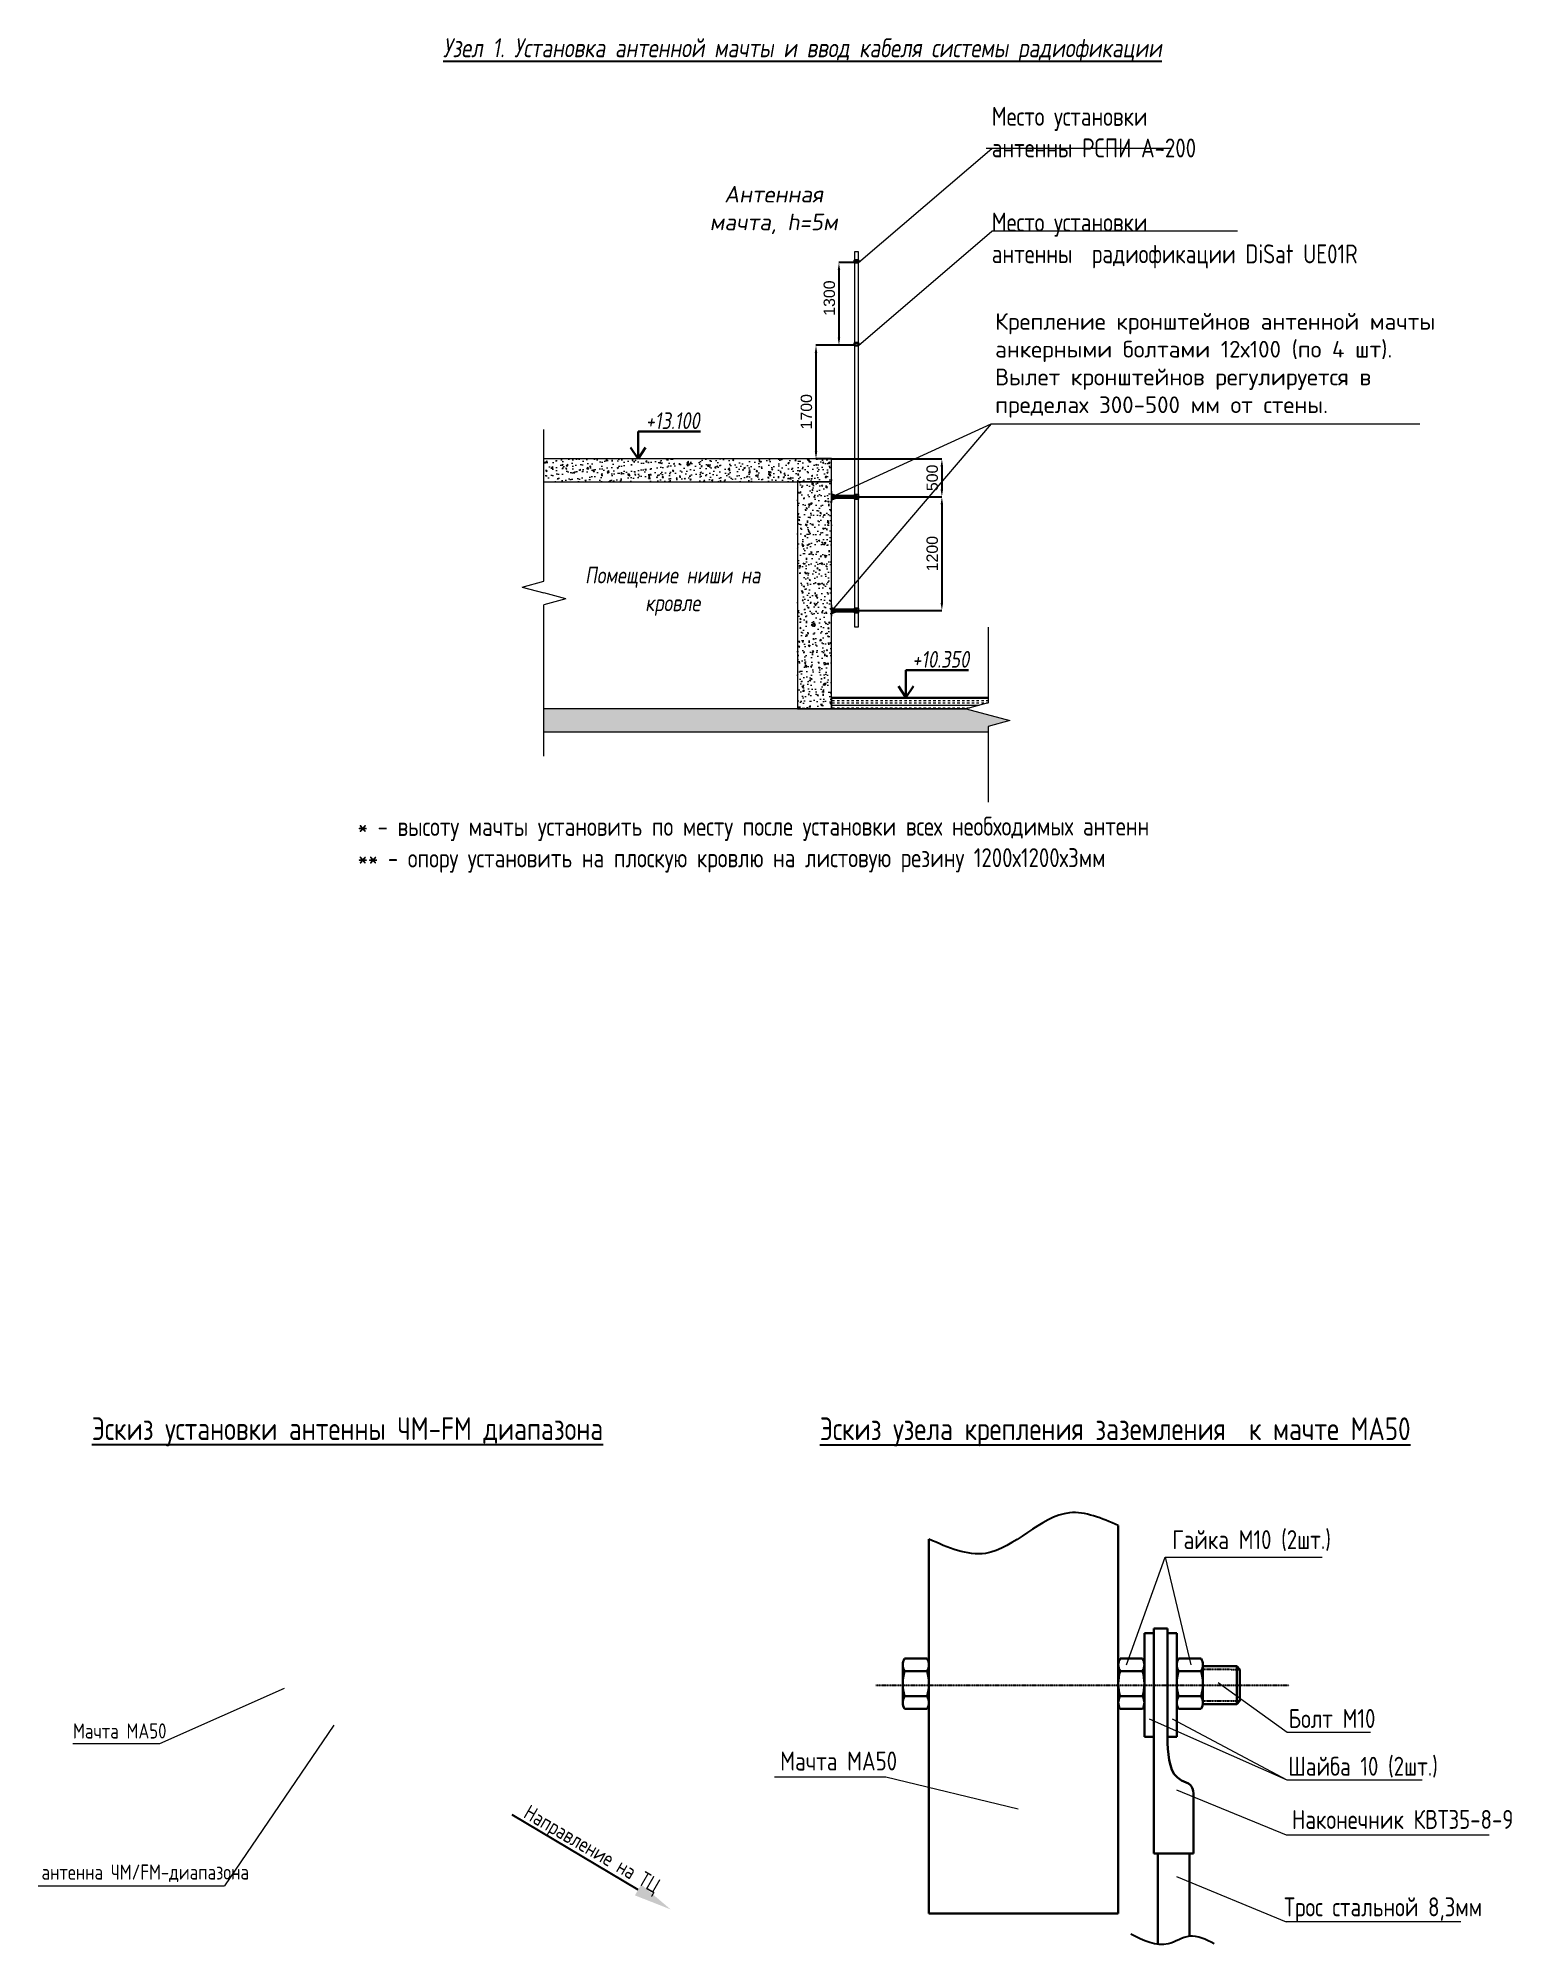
# Model space of a CAD drawing. Header units: millimetres. Extents: x 6978 to 1314263, y -121816 to 20667.
# Drawn here: x 1086013 to 1105467, y -92570 to -67376 of the extents above; entities that cross this region are included whole.
import ezdxf

# ---------------------------------------------------------------- set-up
doc = ezdxf.new("R2010")
doc.units = ezdxf.units.MM
doc.linetypes.add('ACAD_ISO10W100', pattern=[18.5, 12, -3, 0.5, -3])
doc.layers.get('Defpoints').update_dxf_attribs({"lineweight": 50, "true_color": 0xbeff1a})
doc.layers.add('00-CC', color=7, linetype='Continuous')
doc.layers.add('ODG - ПС', color=1, linetype='Continuous')
doc.layers.add('Выноски', color=7, linetype='Continuous', lineweight=0)
doc.layers.add('РФ_Каб.Распределтельный', color=4, linetype='Continuous', lineweight=30)
doc.styles.add('OlympDesign', font='isocpeur.ttf', dxfattribs={"width": 0.8, "oblique": 10, "height": 250})
doc.styles.get("Standard").update_dxf_attribs({"font": 'arial.ttf'})
doc.styles.add('TEXT', font='isocpeur.ttf', dxfattribs={"width": 0.8})
doc.dimstyles.get("Standard").update_dxf_attribs({"dimtxt": 0.18, "dimasz": 0.18, "dimexe": 0.18, "dimexo": 0.0625, "dimgap": 0.09, "dimtad": 0, "dimtih": 1, "dimtoh": 1, "dimdec": 4, "dimzin": 0, "dimdsep": 46, "dimtxsty": 'Standard', "dimcen": 0.09, "dimadec": 0, "dimazin": 0, "dimtfac": 1, "dimtdec": 4, "dimtofl": 0, "dimtmove": 0, "dimatfit": 3, "dimfxl": 1, "dimtolj": 1, "dimtzin": 0, "dimarcsym": 0})

msp = doc.modelspace()

# ---------------------------------------------------------------- texts
at = {"color": 0, "ltscale": 100, "style": 'TEXT', "width": 0.8}
for s, p in [('Гайка М10 (2шт.)', (1100984.2, -87320.6)), ('Болт М10', (1102521.1, -89681.3)), ('Мачта МА50', (1095808.3, -90242.7)), ('Шайба 10 (2шт.)', (1102516.1, -90312.2)), ('Наконечник КВТ35-8-9', (1102563.7, -91014.7)), ('Трос стальной 8,3мм', (1102461.5, -92168.4))]:
    msp.add_text(s, height=250, rotation=0.03826, dxfattribs=at).set_placement(p)
at = {"color": 0, "ltscale": 100, "attachment_point": 4, "style": 'TEXT'}
for s, insert, char_height, width, rotation in [('Место установки\\Pантенны РСПИ A-200', (1098601, -68615.6), 250, 2547.165, 359.96174), ('Место установки\\Pантенны  радиофикации DiSat UE01R', (1098601.1, -70046.1), 250, 4851.057, 359.96174), ('* - высоту мачты установить по месту после установки всех необходимых антенн\\P** - опору установить на плоскую кровлю на листовую резину 1200х1200х3мм', (1090230.5, -78024.6), 250, 13562.786, 0.03826), ('Мачта МА50\\P ', (1086472.5, -89887.9), 200, 6997.437, 0.03826), ('Направление на ТЦ', (1092442, -90793.5), 200, 6997.437, 329.82736), ('антенна ЧМ/FM-диапазона\\P ', (1086057.6, -91766.4), 200, 6997.437, 0.03826)]:
    msp.add_mtext(s, dxfattribs=dict(at, insert=insert, char_height=char_height, width=width, rotation=rotation))
at = {"char_height": 300, "attachment_point": 5, "style": 'TEXT'}
for s, insert, width in [('{\\LЭскиз установки антенны ЧМ-FM диапазона}', (1090096.6, -85770.8), 7316.973), ('{\\LЭскиз узела крепления заземления  к мачте МА50}', (1100230.5, -85772.7), 9162.682)]:
    msp.add_mtext(s, dxfattribs=dict(at, insert=insert, width=width))
at = {"layer": '00-CC', "insert": (1091358, -67695.4), "char_height": 250, "width": 14950.167, "attachment_point": 7, "style": 'OlympDesign'}
msp.add_mtext('{\\LУзел 1. Установка антенной мачты и ввод кабеля системы радиофикации}', dxfattribs=at)
at = {"layer": '00-CC', "lineweight": 0, "char_height": 220}
for s, width, insert, attachment_point, style in [('{\\W1;Антенная мачта, h=5м}', 2180.427, (1095722.7, -69962.9), 8, 'OlympDesign'), ('{\\W1;Крепление кронштейнов антенной мачты анкерными болтами 12х100 (по 4 шт).\\PВылет кронштейнов регулируется в пределах 300-500 мм от стены.}', 6155.883, (1098646, -72384.5), 7, 'TEXT'), ('+13.100', 2450.888, (1094389.7, -72315.1), 2, 'OlympDesign'), ('Помещение ниши на кровле', 2450.888, (1094389.7, -74352.8), 2, 'OlympDesign'), ('+10.350', 2450.888, (1097927.4, -75465.1), 2, 'OlympDesign')]:
    msp.add_mtext_dynamic_manual_height_columns(s, width=width, gutter_width=1, heights=[0], dxfattribs=dict(at, insert=insert, attachment_point=attachment_point, style=style))

# ---------------------------------------------------------------- blocks, each defined once
blk = doc.blocks.new('Hex Nut ½ in. -side')
at = {"lineweight": 30}
for p, q in [((0, -0.325), (0, 0.325)), ((0.03, 0.216), (0.418, 0.216)), ((0.448, 0.325), (0.448, -0.325)), ((0.03, -0.217), (0.418, -0.217))]:
    blk.add_line(p, q, dxfattribs=at)
for points in [[(0.03, 0.433), (0.418, 0.433)], [(0.418, -0.433), (0.03, -0.433)]]:
    blk.add_lwpolyline(points, dxfattribs=at)
for centre, radius, start, end in [((0.21, 0.325), 0.21, 149.0201, 210.9799), ((0.238, 0.325), 0.21, 329.0201, 30.9799), ((0.796, 0), 0.796, 164.2217, 195.7782), ((-0.348, 0), 0.796, 344.2218, 15.7782), ((0.21, -0.325), 0.21, 149.0201, 210.9799), ((0.238, -0.325), 0.21, 329.0201, 30.9799)]:
    blk.add_arc(centre, radius, start, end, dxfattribs=at)
blk = doc.blocks.new('*D274')
at = {"layer": '00-CC', "color": 0, "lineweight": -2, "transparency": 16777216}
for p, q in [((1096487, -72930), (1097943, -72930)), ((1097943, -73030), (1097943, -73330)), ((1096487, -73430), (1097943, -73430))]:
    blk.add_line(p, q, dxfattribs=at)
at = {"layer": '00-CC', "color": 0, "transparency": 16777216}
for points in [[(1097926, -73030), (1097959, -73030), (1097943, -72930)], [(1097926, -73330), (1097959, -73330), (1097943, -73430)]]:
    blk.add_solid(points, dxfattribs=at)
at = {"layer": 'Defpoints', "color": 0, "transparency": 16777216}
for p in [(1096487, -72930), (1096487, -73430), (1097943, -73430)]:
    blk.add_point(p, dxfattribs=at)
at = {"layer": '00-CC', "color": 0, "lineweight": 0, "transparency": 16777216, "insert": (1097816, -73180), "char_height": 150, "attachment_point": 5, "rotation": 90}
blk.add_mtext('\\A1;500', dxfattribs=at)
blk = doc.blocks.new('*D275')
at = {"layer": '00-CC', "color": 0, "lineweight": -2, "transparency": 16777216}
for p, q in [((1096487, -73430), (1097943, -73430)), ((1097943, -73530), (1097943, -74830)), ((1096487, -74930), (1097943, -74930))]:
    blk.add_line(p, q, dxfattribs=at)
at = {"layer": '00-CC', "color": 0, "transparency": 16777216}
for points in [[(1097926, -73530), (1097959, -73530), (1097943, -73430)], [(1097926, -74830), (1097959, -74830), (1097943, -74930)]]:
    blk.add_solid(points, dxfattribs=at)
at = {"layer": 'Defpoints', "color": 0, "transparency": 16777216}
for p in [(1096487, -73430), (1096487, -74930), (1097943, -74930)]:
    blk.add_point(p, dxfattribs=at)
at = {"layer": '00-CC', "color": 0, "lineweight": 0, "transparency": 16777216, "insert": (1097816, -74180), "char_height": 150, "attachment_point": 5, "rotation": 90}
blk.add_mtext('\\A1;1200', dxfattribs=at)
blk = doc.blocks.new('*D272')
at = {"layer": '00-CC', "color": 0, "lineweight": -2, "transparency": 16777216}
for p, q in [((1096790, -71430), (1096281, -71430)), ((1096281, -71530), (1096281, -72830)), ((1096487, -72930), (1096281, -72930))]:
    blk.add_line(p, q, dxfattribs=at)
at = {"layer": '00-CC', "color": 0, "transparency": 16777216}
for points in [[(1096265, -71530), (1096298, -71530), (1096281, -71430)], [(1096265, -72830), (1096298, -72830), (1096281, -72930)]]:
    blk.add_solid(points, dxfattribs=at)
at = {"layer": 'Defpoints', "color": 0, "transparency": 16777216}
for p in [(1096790, -71430), (1096281, -72930), (1096487, -72930)]:
    blk.add_point(p, dxfattribs=at)
at = {"layer": '00-CC', "color": 0, "lineweight": 0, "transparency": 16777216, "insert": (1096155, -72307), "char_height": 150, "attachment_point": 5, "rotation": 90}
blk.add_mtext('\\A1;1700', dxfattribs=at)
blk = doc.blocks.new('*D273')
at = {"layer": '00-CC', "color": 0, "lineweight": -2, "transparency": 16777216}
for p, q in [((1096790, -70338), (1096584, -70338)), ((1096584, -70438), (1096584, -71330)), ((1096790, -71430), (1096584, -71430))]:
    blk.add_line(p, q, dxfattribs=at)
at = {"layer": '00-CC', "color": 0, "transparency": 16777216}
for points in [[(1096568, -70438), (1096601, -70438), (1096584, -70338)], [(1096568, -71330), (1096601, -71330), (1096584, -71430)]]:
    blk.add_solid(points, dxfattribs=at)
at = {"layer": 'Defpoints', "color": 0, "transparency": 16777216}
for p in [(1096790, -70338), (1096584, -71430), (1096790, -71430)]:
    blk.add_point(p, dxfattribs=at)
at = {"layer": '00-CC', "color": 0, "lineweight": 0, "transparency": 16777216, "insert": (1096458, -70807), "char_height": 150, "attachment_point": 5, "rotation": 90}
blk.add_mtext('\\A1;1300', dxfattribs=at)

# ---------------------------------------------------------------- dimensions: what is measured, and where the dimension line sits
at = {"layer": '00-CC', "lineweight": 0}
for base, p1, p2, text, picture, middle in [((1096584.2, -71430.5), (1096790.1, -70338.2), (1096790.1, -71430.5), '1300', '*D273', (1096584.2, -70806.5)), ((1096281.2, -72930.5), (1096790.1, -71430.5), (1096487.1, -72930.5), '1700', '*D272', (1096281.2, -72306.5))]:
    dim = msp.add_linear_dim(base=base, p1=p1, p2=p2, angle=90, text=text, dimstyle='Standard', override={"dimtxt": 150, "dimasz": 100, "dimgap": 50, "dimtad": 1, "dimtih": 0, "dimdec": 0}, dxfattribs=at)
    dim.commit()
    dim.dimension.update_dxf_attribs({"geometry": picture, "text_midpoint": middle, "dimtype": 160})
dim = msp.add_linear_dim(base=(1097942.8, -73430.5), p1=(1096487.1, -72930.5), p2=(1096487.1, -73430.5), angle=90, dimstyle='Standard', override={"dimtxt": 150, "dimasz": 100, "dimgap": 50, "dimtad": 1, "dimtih": 0, "dimdec": 0}, dxfattribs=at)
dim.commit()
dim.dimension.update_dxf_attribs({"geometry": '*D274', "text_midpoint": (1097816.2, -73180.5)})
dim = msp.add_linear_dim(base=(1097942.8, -74930.5), p1=(1096487.1, -73430.5), p2=(1096487.1, -74930.5), angle=90, text='1200', dimstyle='Standard', override={"dimtxt": 150, "dimasz": 100, "dimgap": 50, "dimtad": 1, "dimtih": 0, "dimdec": 0}, dxfattribs=at)
dim.commit()
dim.dimension.update_dxf_attribs({"geometry": '*D275', "text_midpoint": (1097816.2, -74180.5)})

# ---------------------------------------------------------------- hatches: boundary and pattern name
at = {"layer": '00-CC', "lineweight": 0}
h = msp.add_hatch(dxfattribs=at)
h.set_pattern_fill('AR-CONC', color=256)
h.set_pattern_definition([(50, (792799.13, -71424.5), (182.18467, -15.939086), [19.05, -209.55]), (355, (792799.13, -71424.5), (-35.24342, 191.05685), [15.24, -167.64058]), (100.451445, (792814.32, -71425.82), (146.94125, 175.11775), [16.19001, -178.09024]), (46.1842, (792799.13, -71373.7), (271.07904, -42.04233), [28.575, -314.325]), (96.63556, (792821.72, -71377.2), (237.40413, 247.42612), [24.28502, -267.1356]), (351.18415, (792799.13, -71373.7), (237.40413, 247.42612), [22.85997, -251.45973]), (21, (792824.53, -71386.4), (151.61439, -102.2652), [19.05, -209.55]), (326, (792824.53, -71386.4), (61.80203, 184.18797), [15.24, -167.64]), (71.451445, (792837.17, -71394.92), (213.41642, 81.92277), [16.19001, -178.08994]), (37.5, (792799.134, -71424.494), (3.088603, 84.555039), [0, -165.608, 0, -170.18, 0, -168.275]), (7.5, (792799.13, -71424.49), (66.819663, 100.180575), [0, -97.028, 0, -161.798, 0, -64.135]), (327.5, (792742.49, -71424.494), (135.590595, -5.728744), [0, -63.5, 0, -198.12, 0, -262.89]), (317.5, (792717.09, -71424.5), (148.12918, 25.42649), [0, -82.55, 0, -131.572, 0, -186.69])])
h.paths.add_polyline_path([(1092690.4, -72930.5), (1092690.4, -73230.5), (1096487.1, -73230.5), (1096487.1, -72930.5)])
h = msp.add_hatch(dxfattribs=at)
h.set_pattern_fill('AR-CONC', color=256, angle=90)
h.set_pattern_definition([(140, (1094681.13, -376918.5), (15.939086, 182.18467), [19.05, -209.55]), (85, (1094681.13, -376918.5), (-191.05685, -35.24342), [15.24, -167.64058]), (190.451445, (1094682.46, -376903.31), (-175.11775, 146.94125), [16.19001, -178.09024]), (136.1842, (1094630.33, -376918.5), (42.04233, 271.07904), [28.575, -314.325]), (186.63556, (1094633.84, -376895.9), (-247.42612, 237.40413), [24.28502, -267.1356]), (81.18415, (1094630.33, -376918.5), (-247.42612, 237.40413), [22.85997, -251.45973]), (111, (1094643.03, -376893.1), (102.2652, 151.61439), [19.05, -209.55]), (56, (1094643.03, -376893.1), (-184.18797, 61.80203), [15.24, -167.64]), (161.451445, (1094651.56, -376880.46), (-81.92277, 213.41642), [16.19001, -178.08994]), (127.5, (1094681.134, -376918.494), (-84.555039, 3.088603), [0, -165.608, 0, -170.18, 0, -168.275]), (97.5, (1094681.13, -376918.49), (-100.180575, 66.819663), [0, -97.028, 0, -161.798, 0, -64.135]), (57.5, (1094681.134, -376975.136), (5.728744, 135.590595), [0, -63.5, 0, -198.12, 0, -262.89]), (47.5, (1094681.13, -377000.54), (-25.42649, 148.12918), [0, -82.55, 0, -131.572, 0, -186.69])])
h.paths.add_polyline_path([(1096487.1, -76230.5), (1096487.1, -73230.5), (1096037.1, -73230.5), (1096037.1, -76230.5)])
h = msp.add_hatch(dxfattribs=at)
h.set_pattern_fill('INSUL', color=256, scale=10)
h.set_pattern_definition([(0, (792394.13, -76181.49), (0, 95.25), []), (0, (792394.13, -76149.74), (0, 95.25), [31.75, -31.75]), (0, (792394.13, -76117.99), (0, 95.25), [31.75, -31.75])])
h.paths.add_polyline_path([(1096487.1, -76080.5), (1096487.1, -76230.5), (1098252.8, -76230.5), (1098552.2, -76150.2), (1098552.2, -76080.5)])
h = msp.add_hatch(dxfattribs=at)
h.set_pattern_fill('AR-CONC', color=256)
h.set_pattern_definition([(50, (797499.13, -74724.5), (182.18467, -15.939086), [19.05, -209.55]), (355, (797499.13, -74724.5), (-35.24342, 191.05685), [15.24, -167.64058]), (100.451445, (797514.32, -74725.82), (146.94125, 175.11775), [16.19001, -178.09024]), (46.1842, (797499.13, -74673.7), (271.07904, -42.04233), [28.575, -314.325]), (96.63556, (797521.72, -74677.2), (237.40413, 247.42612), [24.28502, -267.1356]), (351.18415, (797499.13, -74673.7), (237.40413, 247.42612), [22.85997, -251.45973]), (21, (797524.53, -74686.4), (151.61439, -102.2652), [19.05, -209.55]), (326, (797524.53, -74686.4), (61.80203, 184.18797), [15.24, -167.64]), (71.451445, (797537.17, -74694.92), (213.41642, 81.92277), [16.19001, -178.08994]), (37.5, (797499.134, -74724.494), (3.088603, 84.555039), [0, -165.608, 0, -170.18, 0, -168.275]), (7.5, (797499.13, -74724.49), (66.819663, 100.180575), [0, -97.028, 0, -161.798, 0, -64.135]), (327.5, (797442.49, -74724.494), (135.590595, -5.728744), [0, -63.5, 0, -198.12, 0, -262.89]), (317.5, (797417.09, -74724.5), (148.12918, 25.42649), [0, -82.55, 0, -131.572, 0, -186.69])])
h.paths.add_polyline_path([(1098552.2, -76530.5), (1098552.2, -76460.8), (1098842, -76383.2), (1098272.2, -76230.5), (1092690.4, -76230.5), (1092690.4, -76530.5)])

# ---------------------------------------------------------------- linework, layer by layer
at = {"lineweight": 0}
for p, q in [((1092690.4, -74543.2), (1092690.4, -72543.2)), ((1092400.7, -74620.9), (1092690.4, -74543.2)), ((1092400.7, -74620.9), (1092690.4, -74698.5)), ((1092980.2, -74776.2), (1092690.4, -74698.5)), ((1092980.2, -74776.2), (1092690.4, -74853.8)), ((1092690.4, -76853.8), (1092690.4, -74853.8))]:
    msp.add_line(p, q, dxfattribs=at)
at = {"lineweight": 30}
for p, q in [((1100272.1, -92128.7), (1100272.1, -87009.5)), ((1097772, -92128.7), (1097772, -87188.9)), ((1100616.1, -88430.8), (1100739.2, -88430.8)), ((1100616.1, -88430.8), (1100616.1, -89799.2)), ((1100739.2, -88368.4), (1100921.9, -88368.4)), ((1100739.2, -91336.6), (1100739.2, -88368.4)), ((1100921.9, -88368.4), (1100921.9, -89880.2)), ((1100921.9, -88430.8), (1101045, -88430.8)), ((1101045, -88430.8), (1101045, -89799.2)), ((1100616.1, -89799.2), (1100739.2, -89799.2)), ((1100921.9, -89799.2), (1101045, -89799.2)), ((1101266, -91336.6), (1101266, -90619.8)), ((1101266, -91336.6), (1100739.2, -91336.6)), ((1097772, -92128.7), (1100272.1, -92128.7))]:
    msp.add_line(p, q, dxfattribs=at)
for p, q in [((1100739.2, -88430.8), (1100739.2, -89799.2)), ((1100921.9, -88430.8), (1100921.9, -89799.2)), ((1093932.7, -91819.3), (1092269.7, -90825.7))]:
    msp.add_line(p, q)
at = {"lineweight": 30, "ltscale": 10}
for p, q in [((1101389, -88865), (1101834.7, -88865)), ((1101834.7, -88865), (1101875.6, -88907.5)), ((1101834.7, -89365), (1101834.7, -88865)), ((1101875.6, -89322.4), (1101875.6, -88907.5)), ((1101389, -89365), (1101834.7, -89365)), ((1101834.7, -89365), (1101875.6, -89322.4)), ((1100793.5, -91336.6), (1100793.5, -92537.1)), ((1101211.7, -91336.6), (1101211.7, -92430.9))]:
    msp.add_line(p, q, dxfattribs=at)
at = {"linetype": 'ACAD_ISO10W100', "ltscale": 0.3}
for p, q in [((1101389, -88905.8), (1101875.6, -88907.5)), ((1097071, -89115), (1102526.7, -89115)), ((1101389, -89324.1), (1101875.6, -89324.1))]:
    msp.add_line(p, q, dxfattribs=at)
for points in [[(1100272.1, -87009.5), (1099626.7, -86841.4), (1098517.5, -87376.4), (1097772, -87188.9)], [(1101538.8, -92530.3), (1101211.4, -92430.9), (1100931.8, -92530.3), (1100436.7, -92402.6)]]:
    msp.add_spline(points, degree=3)
at = {"lineweight": 30}
msp.add_spline([(1101266, -90619.8), (1101225.3, -90435.3), (1101104.4, -90372.7), (1100921.9, -89880.2)], degree=3, dxfattribs=at)
msp.add_solid([(1093975.5, -91747.7), (1093890, -91890.8), (1094361.9, -92075.7)])
at = {"layer": '00-CC', "lineweight": 0}
for p, q in [((1096840.1, -70338.2), (1098600.7, -68830.9)), ((1096840.1, -71430.5), (1098600.7, -69923.2)), ((1096490.1, -73430.5), (1098591.4, -72468)), ((1098591.4, -72468), (1096490.1, -74930.5)), ((1098591.4, -72468), (1104251.1, -72468)), ((1096490.1, -73390.5), (1096552.4, -73414.5)), ((1096490.1, -73470.5), (1096552.4, -73446.5)), ((1096806.1, -73405), (1096812.1, -73405)), ((1096806.1, -73412), (1096812.1, -73412)), ((1096806.1, -73449), (1096812.1, -73449)), ((1096806.1, -73456), (1096812.1, -73456)), ((1096815.1, -73400.5), (1096815.1, -73460.5)), ((1096818.1, -73405), (1096824.1, -73405)), ((1096818.1, -73412), (1096824.1, -73412)), ((1096818.1, -73449), (1096824.1, -73449)), ((1096818.1, -73456), (1096824.1, -73456)), ((1096490.1, -74890.5), (1096552.4, -74914.5)), ((1096490.1, -74970.5), (1096552.4, -74946.5)), ((1096806.1, -74905), (1096812.1, -74905)), ((1096806.1, -74912), (1096812.1, -74912)), ((1096806.1, -74949), (1096812.1, -74949)), ((1096806.1, -74956), (1096812.1, -74956)), ((1096815.1, -74900.5), (1096815.1, -74960.5)), ((1096818.1, -74905), (1096824.1, -74905)), ((1096818.1, -74912), (1096824.1, -74912)), ((1096818.1, -74949), (1096824.1, -74949)), ((1096818.1, -74956), (1096824.1, -74956))]:
    msp.add_line(p, q, dxfattribs=at)
for points in [[(1096790.1, -75146.5), (1096840.1, -75146.5), (1096840.1, -70196.5), (1096790.1, -70196.5)], [(1096487.1, -76230.5), (1096487.1, -73230.5), (1096037.1, -73230.5), (1096037.1, -76230.5)], [(1096487.1, -73505.5), (1096490.1, -73505.5), (1096490.1, -73355.5), (1096487.1, -73355.5)], [(1096490.1, -73446.5), (1096790.1, -73446.5), (1096790.1, -73414.5), (1096490.1, -73414.5)], [(1096785.1, -73460.5), (1096845.1, -73460.5), (1096845.1, -73400.5), (1096785.1, -73400.5)], [(1096796.1, -73411.5), (1096818.1, -73411.5), (1096818.1, -73405.5), (1096796.1, -73405.5)], [(1096796.1, -73449.5), (1096818.1, -73449.5), (1096818.1, -73455.5), (1096796.1, -73455.5)], [(1096806.1, -73414.5), (1096812.1, -73414.5), (1096812.1, -73402.5), (1096806.1, -73402.5)], [(1096806.1, -73446.5), (1096812.1, -73446.5), (1096812.1, -73458.5), (1096806.1, -73458.5)], [(1096812.1, -73460.5), (1096818.1, -73460.5), (1096818.1, -73400.5), (1096812.1, -73400.5)], [(1096818.1, -73414.5), (1096824.1, -73414.5), (1096824.1, -73402.5), (1096818.1, -73402.5)], [(1096818.1, -73446.5), (1096824.1, -73446.5), (1096824.1, -73458.5), (1096818.1, -73458.5)], [(1096487.1, -75005.5), (1096490.1, -75005.5), (1096490.1, -74855.5), (1096487.1, -74855.5)], [(1096490.1, -74946.5), (1096790.1, -74946.5), (1096790.1, -74914.5), (1096490.1, -74914.5)], [(1096785.1, -74960.5), (1096845.1, -74960.5), (1096845.1, -74900.5), (1096785.1, -74900.5)], [(1096796.1, -74911.5), (1096818.1, -74911.5), (1096818.1, -74905.5), (1096796.1, -74905.5)], [(1096796.1, -74949.5), (1096818.1, -74949.5), (1096818.1, -74955.5), (1096796.1, -74955.5)], [(1096806.1, -74914.5), (1096812.1, -74914.5), (1096812.1, -74902.5), (1096806.1, -74902.5)], [(1096806.1, -74946.5), (1096812.1, -74946.5), (1096812.1, -74958.5), (1096806.1, -74958.5)], [(1096812.1, -74960.5), (1096818.1, -74960.5), (1096818.1, -74900.5), (1096812.1, -74900.5)], [(1096818.1, -74914.5), (1096824.1, -74914.5), (1096824.1, -74902.5), (1096818.1, -74902.5)], [(1096818.1, -74946.5), (1096824.1, -74946.5), (1096824.1, -74958.5), (1096818.1, -74958.5)]]:
    msp.add_lwpolyline(points, close=True, dxfattribs=at)
for points in [[(1092690.4, -73230.5), (1096487.1, -73230.5), (1096487.1, -72930.5), (1092690.4, -72930.5)], [(1098552.2, -75150.2), (1098552.2, -76150.2), (1098262.5, -76227.9), (1098842, -76383.2), (1098552.2, -76460.8), (1098552.2, -77460.8)], [(1098552.2, -76080.5), (1096487.1, -76080.5), (1096487.1, -76230.5), (1098272.2, -76230.5)], [(1098272.2, -76230.5), (1092690.4, -76230.5)], [(1092690.4, -76530.5), (1098552.2, -76530.5)]]:
    msp.add_lwpolyline(points, dxfattribs=at)
at = {"layer": 'ODG - ПС', "color": 4, "lineweight": 30, "ltscale": 30}
for points in [[(1096790.1, -70338.2), (1096840.1, -70338.2), (1096840.1, -70305.5), (1096790.1, -70305.5)], [(1096790.1, -71430.5), (1096840.1, -71430.5), (1096840.1, -71397.8), (1096790.1, -71397.8)]]:
    msp.add_lwpolyline(points, close=True, dxfattribs=at)
at = {"layer": 'Выноски', "lineweight": 0}
for p, q in [((1100963.1, -68830.7), (1098529.2, -68830.9)), ((1101847.4, -69922.9), (1098601.1, -69923.1))]:
    msp.add_line(p, q, dxfattribs=at)
at = {"layer": 'Выноски'}
for p, q in [((1100378, -88848), (1100892.1, -87428.5)), ((1100892.1, -87428.5), (1101227.5, -88848)), ((1100892.1, -87428.5), (1102962.5, -87428.5)), ((1087620.9, -89887.9), (1089264.5, -89154.3)), ((1101591.4, -89080.5), (1102500.8, -89734.6)), ((1089916, -89644.8), (1088475.2, -91766.4)), ((1100677.7, -89559.1), (1102495.9, -90365.5)), ((1100983.5, -89559.1), (1102495.9, -90365.5)), ((1086472.5, -89887.9), (1087620.9, -89887.9)), ((1102500.8, -89734.6), (1103599.7, -89734.6)), ((1095734.8, -90324.7), (1097202, -90324.7)), ((1097202, -90324.7), (1098948.9, -90746.9)), ((1102495.9, -90365.5), (1104282.9, -90365.5)), ((1101041.4, -90495.7), (1102487.5, -91091.9)), ((1102487.5, -91091.9), (1105168, -91091.9)), ((1101041.4, -91643.3), (1102487.5, -92239.6)), ((1086013.4, -91766.4), (1088475.2, -91766.4))]:
    msp.add_line(p, q, dxfattribs=at)
at = {"layer": 'Выноски', "extrusion": (0, 0, -1)}
msp.add_line((1104792.8, -92239.6), (1102487.5, -92239.6), dxfattribs=at)
at = {"layer": 'РФ_Каб.Распределтельный', "color": 7, "lineweight": 30, "ltscale": 50}
for p, q in [((1093931.6, -72930.5), (1093833.3, -72777.5)), ((1093931.6, -72930.5), (1093931.6, -72566.9)), ((1093931.6, -72566.9), (1094756.4, -72566.9)), ((1093931.6, -72930.5), (1094029.9, -72777.5)), ((1097469.3, -76080.5), (1097469.3, -75716.9)), ((1097469.3, -75716.9), (1098294.2, -75716.9)), ((1097469.3, -76080.5), (1097371, -75927.5)), ((1097469.3, -76080.5), (1097567.6, -75927.5))]:
    msp.add_line(p, q, dxfattribs=at)

# ---------------------------------------------------------------- block references
at = {"xscale": 767.8111329236685, "yscale": 767.8111329236685, "zscale": 767.8111329236685, "rotation": 180.0000000000127}
msp.add_blockref('Hex Nut ½ in. -side', (1097772, -89097.4), dxfattribs=at)
at = {"lineweight": 30, "xscale": 767.8111329236685, "yscale": 767.8111329236685, "zscale": 767.8111329236685, "rotation": 180.0000000000127}
msp.add_blockref('Hex Nut ½ in. -side', (1100616.1, -89097.4), dxfattribs=at)
at = {"lineweight": 30, "ltscale": 10, "xscale": -767.8111329236685, "yscale": 767.8111329235549, "zscale": 767.8111329235396, "rotation": 180}
msp.add_blockref('Hex Nut ½ in. -side', (1101045, -89097.4), dxfattribs=at)

msp.set_redraw_order([(e.dxf.handle, doc.entitydb.next_handle()) for e in msp.query("TEXT MTEXT ATTDEF DIMENSION ARC_DIMENSION")])  # texts and dimensions are drawn at this point

doc.saveas('drawing.dxf')
